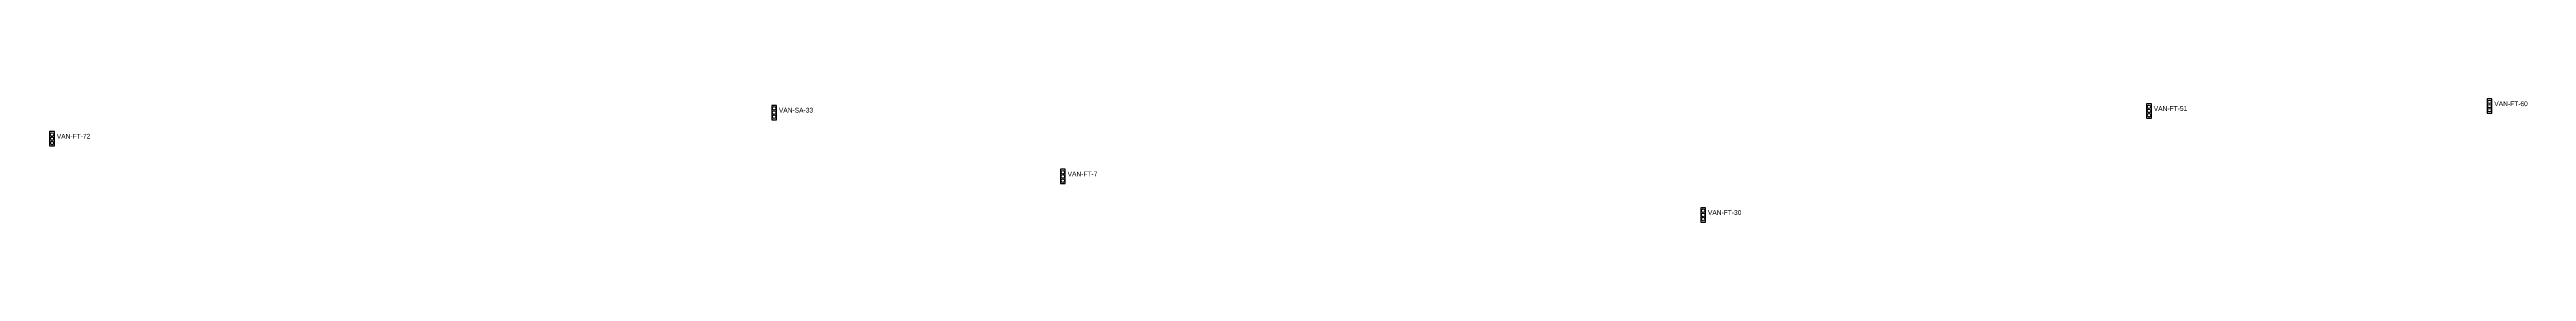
# Model space of a CAD drawing. Header units: inches. Extents: x 486474 to 494239, y 5455982 to 5459995.
# Drawn here: x 490844 to 491877, y 5458989 to 5459041 of the extents above; entities that cross this region are included whole.
import ezdxf

# ---------------------------------------------------------------- set-up
doc = ezdxf.new("R2010")
doc.units = ezdxf.units.IN
doc.header["$MEASUREMENT"] = 0
doc.layers.add('Traffic Signals', color=10, linetype='Continuous')

msp = doc.modelspace()

# ---------------------------------------------------------------- linework, layer by layer
at = {"layer": 'Traffic Signals', "color": 1}
for points in [[(491145.4, 5459032), (491147.4, 5459032), (491147.4, 5459038), (491145.4, 5459038)], [(491718.7, 5459032.7), (491720.7, 5459032.7), (491720.7, 5459038.7), (491718.7, 5459038.7)], [(491860.7, 5459034.7), (491862.7, 5459034.7), (491862.7, 5459040.7), (491860.7, 5459040.7)], [(490844.3, 5459021.1), (490846.3, 5459021.1), (490846.3, 5459027.1), (490844.3, 5459027.1)], [(491265.8, 5459005.3), (491267.8, 5459005.3), (491267.8, 5459011.3), (491265.8, 5459011.3)], [(491532.8, 5458989.2), (491534.8, 5458989.2), (491534.8, 5458995.2), (491532.8, 5458995.2)]]:
    msp.add_lwpolyline(points, close=True, dxfattribs=at)
for centre in [(491146.4, 5459036.8), (491146.4, 5459035), (491719.7, 5459037.4), (491719.7, 5459035.7), (491861.7, 5459039.5), (491861.7, 5459037.7), (491861.7, 5459036), (490845.3, 5459025.8), (490845.3, 5459024.1), (491146.4, 5459033.3), (491719.7, 5459033.9), (490845.3, 5459022.3), (491266.8, 5459010), (491266.8, 5459008.3), (491266.8, 5459006.5), (491533.8, 5458994), (491533.8, 5458992.2), (491533.8, 5458990.5)]:
    msp.add_circle(centre, 0.75, dxfattribs=at)

# ---------------------------------------------------------------- texts
for s, p in [('VAN-SA-33', (491148.4, 5459035)), ('VAN-FT-51', (491721.7, 5459035.7)), ('VAN-FT-60', (491863.7, 5459037.7)), ('VAN-FT-72', (490847.3, 5459024.1)), ('VAN-FT-7', (491268.8, 5459008.3)), ('VAN-FT-30', (491535.8, 5458992.2))]:
    msp.add_text(s, height=2, dxfattribs=at).set_placement(p)

doc.saveas('drawing.dxf')
